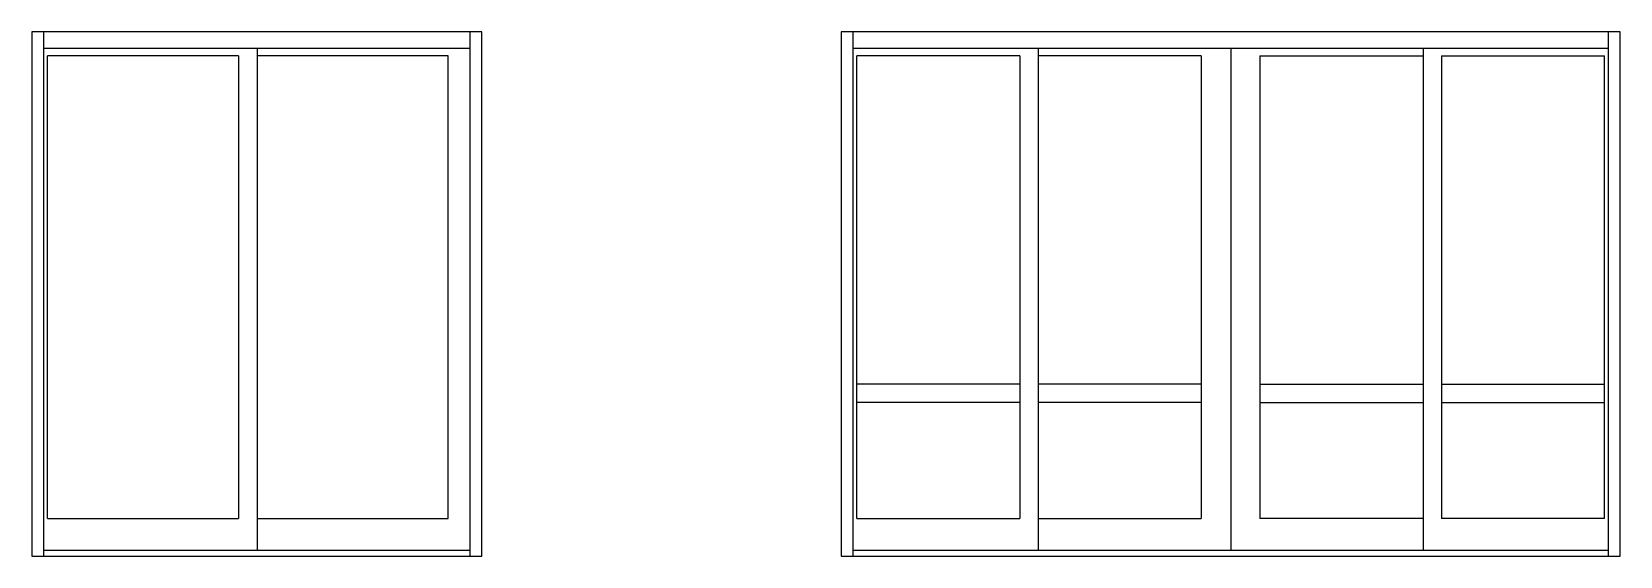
# Model space of a CAD drawing. Extents: x -58 to 121, y -68 to 28.
# Drawn here: x -58 to 120.9, y -68 to -9 of the extents above; entities that cross this region are included whole.
import ezdxf

# ---------------------------------------------------------------- set-up
doc = ezdxf.new("R2010")
doc.units = 0
doc.header["$LTSCALE"] = 0.25
doc.header["$MEASUREMENT"] = 0
doc.layers.get('0').update_dxf_attribs({"linetype": 'CONTINUOUS'})

msp = doc.modelspace()

# ---------------------------------------------------------------- linework, layer by layer
at = {"color": 1}
for p, q in [((-7.28, -8.99), (-57.95, -8.99)), ((-57.95, -8.99), (-57.95, -68)), ((-56.63, -8.99), (-56.63, -68)), ((-8.6, -68), (-8.6, -8.99)), ((-7.28, -68), (-7.28, -8.99)), ((120.93, -8.99), (33.18, -8.99)), ((33.18, -8.99), (33.18, -68)), ((34.5, -8.99), (34.5, -68)), ((119.61, -68), (119.61, -8.99)), ((120.93, -68), (120.93, -8.99)), ((-8.6, -10.88), (-56.63, -10.88)), ((119.61, -10.88), (34.5, -10.88)), ((-56.63, -67.3), (-8.6, -67.3)), ((34.5, -67.3), (119.61, -67.3)), ((-57.95, -68), (-7.28, -68)), ((33.18, -68), (120.93, -68))]:
    msp.add_line(p, q, dxfattribs=at)
at = {"color": 5}
for p, q in [((-34.66, -11.7), (-56.19, -11.7)), ((-56.19, -63.75), (-56.19, -11.7)), ((-34.66, -11.7), (-34.66, -63.75)), ((-32.58, -10.88), (-32.58, -67.3)), ((-11.06, -11.7), (-32.58, -11.7)), ((-11.06, -63.75), (-11.06, -11.7)), ((34.95, -63.75), (34.95, -11.7)), ((53.31, -11.7), (34.95, -11.7)), ((53.31, -11.7), (53.31, -63.75)), ((55.39, -10.88), (55.39, -67.3)), ((73.75, -11.7), (55.39, -11.7)), ((73.75, -11.7), (73.75, -63.75)), ((77.06, -10.88), (77.06, -67.3)), ((80.36, -11.7), (80.36, -63.75)), ((80.36, -11.7), (98.72, -11.7)), ((80.36, -11.7), (80.36, -63.75)), ((98.72, -10.88), (98.72, -67.3)), ((100.8, -11.7), (100.8, -63.75)), ((100.8, -11.7), (119.16, -11.7)), ((119.16, -63.75), (119.16, -11.7)), ((119.16, -63.75), (119.16, -11.7)), ((53.31, -48.63), (34.95, -48.63)), ((73.75, -48.63), (55.39, -48.63)), ((80.36, -48.63), (98.72, -48.63)), ((100.8, -48.63), (119.16, -48.63)), ((53.31, -50.71), (34.95, -50.71)), ((73.75, -50.71), (55.39, -50.71)), ((80.36, -50.71), (98.72, -50.71)), ((100.8, -50.71), (119.16, -50.71)), ((-56.19, -63.75), (-34.66, -63.75)), ((-32.58, -63.75), (-11.06, -63.75)), ((34.95, -63.75), (53.31, -63.75)), ((55.39, -63.75), (73.75, -63.75)), ((98.72, -63.75), (80.36, -63.75)), ((119.16, -63.75), (100.8, -63.75))]:
    msp.add_line(p, q, dxfattribs=at)

doc.saveas('drawing.dxf')
